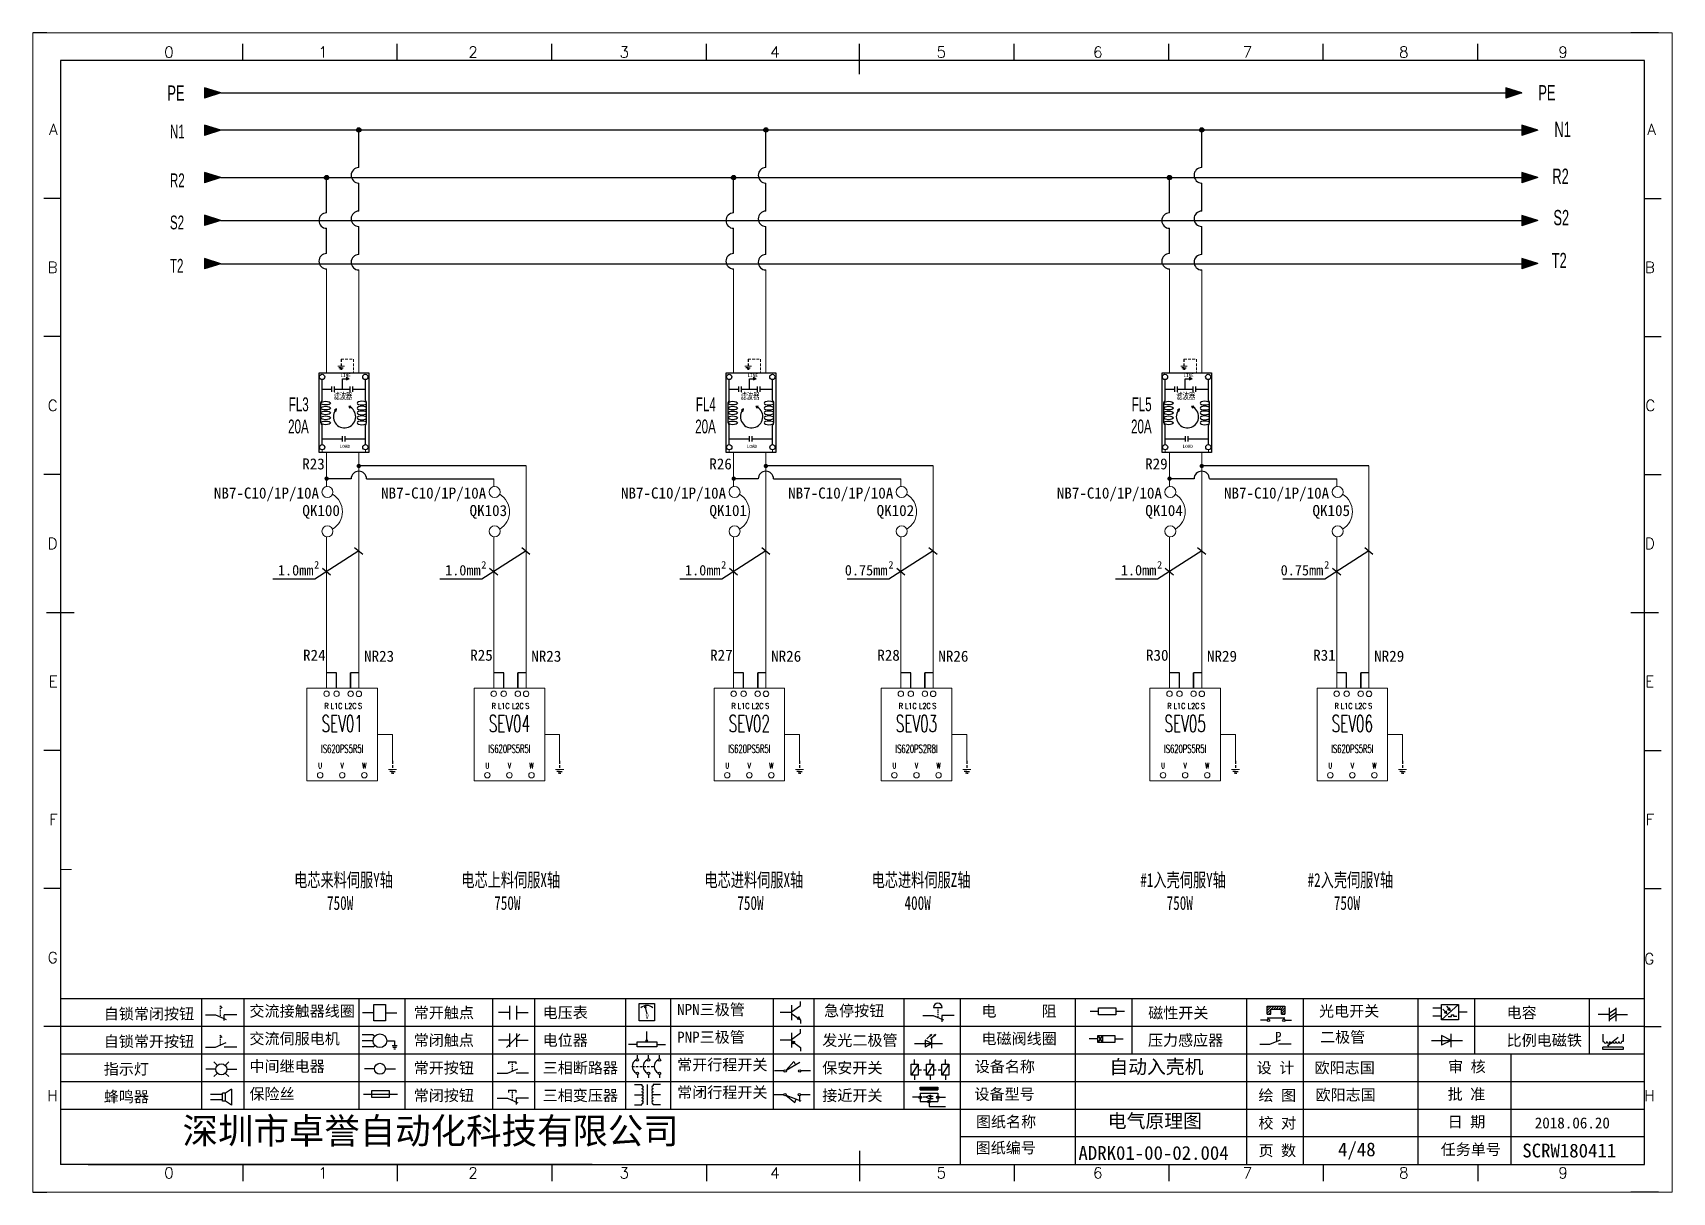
# Model space of a CAD drawing. Header units: millimetres. Extents: x 336 to 12810, y -1577 to 4105.
# Drawn here: x 7607.3 to 7904.3, y -58.4 to 151.6 of the extents above; entities that cross this region are included whole.
import ezdxf
from ezdxf.enums import TextEntityAlignment as Align

# ---------------------------------------------------------------- set-up
doc = ezdxf.new("R2010")
doc.units = ezdxf.units.MM
doc.linetypes.add('DASHED', pattern=[0.75, 0.5, -0.25])
for name, color, linetype in [('0015LEVEL_0', 7, 'Continuous'), ('AE_BOR', 1, 'Continuous'), ('MISC', 2, 'Continuous'), ('SYMS', 7, 'Continuous'), ('主图', 7, 'Continuous')]:
    doc.layers.add(name, color=color, linetype=linetype)
doc.styles.get("Standard").update_dxf_attribs({"font": ''})
doc.styles.add('STYLE1', font='italic.shx', dxfattribs={"width": 0.68, "height": 3, "bigfont": 'xc00.shx'})
doc.styles.add('WD', font='romans.shx', dxfattribs={"width": 0.8, "bigfont": 'gbcbig.shx'})
doc.styles.add('样式 0', font='')
doc.styles.add('样式 8', font='arial.ttf', dxfattribs={"width": 0.6, "height": 2.5})
doc.styles.add('汉字', font='')
doc.styles.get('Standard').set_extended_font_data('SimSun')
doc.styles.get('样式 0').set_extended_font_data('KaiTi_GB2312')
doc.styles.get('汉字').set_extended_font_data('新宋体')

msp = doc.modelspace()

# ---------------------------------------------------------------- texts
at = {"style": '汉字'}
for s, p in [('QK100', (7659.512, 65.109)), ('QK103', (7689.801, 65.109)), ('QK101', (7733.257, 65.109)), ('QK102', (7763.546, 65.109)), ('QK104', (7812.216, 65.109)), ('QK105', (7842.505, 65.109))]:
    msp.add_text(s, height=2, dxfattribs=at).set_placement(p, align=Align.MIDDLE_CENTER)
at = {"color": 0}
for s, p in [('1.0mm', (7651.679, 53.359)), ('1.0mm', (7681.968, 53.359)), ('1.0mm', (7725.425, 53.359)), ('0.75mm', (7754.376, 53.359)), ('1.0mm', (7804.384, 53.359)), ('0.75mm', (7833.335, 53.359))]:
    msp.add_text(s, height=1.89, dxfattribs=at).set_placement(p)
msp.add_text('4/48', height=2.5).set_placement((7843.738, -51.85))
at = {"color": 3, "attachment_point": 1, "style": '样式 8'}
for s, insert, char_height, width in [('N1', (7632.116, 134.998), 2.5, 4.96666), ('N1', (7882.936, 135.516), 2.772, 4.96666), ('R2', (7632.116, 126.169), 2.5, 4.96666), ('R2', (7882.561, 127.04), 2.772, 15.27425), ('S2', (7882.752, 119.556), 2.772, 19.43687), ('S2', (7632.116, 118.535), 2.5, 4.96666), ('T2', (7632.116, 110.691), 2.5, 4.96666), ('T2', (7882.447, 111.782), 2.772, 15.27425)]:
    msp.add_mtext(s, dxfattribs=dict(at, insert=insert, char_height=char_height, width=width))
at = {"color": 0, "char_height": 1.35, "width": 2.39904, "attachment_point": 1}
for insert in [(7658.24, 55.953), (7688.529, 55.953), (7731.985, 55.953), (7762.274, 55.953), (7810.945, 55.953), (7841.233, 55.953)]:
    msp.add_mtext('2', dxfattribs=dict(at, insert=insert))
at = {"color": 0, "lineweight": -2, "char_height": 2.5, "width": 32.93073, "attachment_point": 1}
for s, insert in [('{\\W0.7;\\C256;电芯来料伺服Y轴\\P     750W}', (7654.619, -0.56)), ('{\\W0.7;\\C256;电芯上料伺服X轴\\P     750W}', (7684.908, -0.56)), ('{\\W0.7;\\C256;电芯进料伺服X轴\\P     750W}', (7728.951, -0.56)), ('{\\W0.7;\\C256;电芯进料伺服Z轴\\P     400W}', (7759.24, -0.56)), ('{\\W0.7;\\C256;#1入壳伺服Y轴\\P    750W}', (7807.91, -0.56)), ('{\\W0.7;\\C256;#2入壳伺服Y轴\\P    750W}', (7838.199, -0.56))]:
    msp.add_mtext(s, dxfattribs=dict(at, insert=insert))
at = {"attachment_point": 1}
for s, width, insert, char_height in [('自动入壳机', 22.80454, (7802.3, -34.389), 2.5), ('欧阳志国', 22.80454, (7839.482, -34.809), 2), ('欧阳志国', 22.80454, (7839.654, -39.725), 2), ('电气原理图', 22.80454, (7802.015, -44.198), 2.5), ('ADRK01-00-02.004', 32.99572, (7796.705, -49.998), 2.5), ('SCRW180411', 32.99572, (7877.115, -49.568), 2.5)]:
    msp.add_mtext_dynamic_manual_height_columns(s, width=width, gutter_width=12.5, heights=[0], dxfattribs=dict(at, insert=insert, char_height=char_height))
at = {"lineweight": 0, "style": '样式 8', "width": 0.6}
for tag, p in [('FL3', (7657.261, 83.086)), ('FL4', (7731.006, 83.086)), ('FL5', (7809.965, 83.086)), ('20A', (7657.261, 79.086)), ('20A', (7731.006, 79.086)), ('20A', (7809.965, 79.086))]:
    msp.add_attdef(tag, text='', height=2.5, dxfattribs=at).set_placement(p, align=Align.RIGHT)
at = {"layer": '0015LEVEL_0', "char_height": 1.18956, "attachment_point": 1, "style": 'STYLE1'}
for insert in [(7661.746, 86.441), (7735.491, 86.441), (7814.45, 86.441)]:
    msp.add_mtext('{\\fSimSun|b0|i0|c134|p32;滤波器}', dxfattribs=dict(at, insert=insert))
at = {"layer": 'MISC', "char_height": 2.772, "width": 4.96666, "attachment_point": 1, "style": '样式 8'}
for insert in [(7631.653, 142.099), (7880.017, 142.169)]:
    msp.add_mtext('PE', dxfattribs=dict(at, insert=insert))
at = {"layer": 'MISC', "color": 0, "attachment_point": 1, "style": '样式 0'}
for s, insert, char_height, width in [('{\\fSimSun|b0|i0|c134|p2;LINE}', (7663.015, 89.889), 0.59478, 1.49196), ('{\\fSimSun|b0|i0|c134|p2;LINE}', (7736.76, 89.889), 0.59478, 1.49196), ('{\\fSimSun|b0|i0|c134|p2;LINE}', (7815.719, 89.889), 0.59478, 1.49196), ('{\\fSimSun|b0|i0|c134|p2;LOAD}', (7662.874, 77.011), 0.59478, 1.49196), ('{\\fSimSun|b0|i0|c134|p2;LOAD}', (7736.62, 77.011), 0.59478, 1.49196), ('{\\fSimSun|b0|i0|c134|p2;LOAD}', (7815.579, 77.011), 0.59478, 1.49196), ('{\\fSimSun|b0|i0|c134|p2;NB7-C10/1P/10A}', (7640.08, 69.277), 2, 9.98661), ('{\\fSimSun|b0|i0|c134|p2;NB7-C10/1P/10A}', (7670.369, 69.277), 2, 9.98661), ('{\\fSimSun|b0|i0|c134|p2;NB7-C10/1P/10A}', (7713.826, 69.277), 2, 9.98661), ('{\\fSimSun|b0|i0|c134|p2;NB7-C10/1P/10A}', (7744.114, 69.277), 2, 9.98661), ('{\\fSimSun|b0|i0|c134|p2;NB7-C10/1P/10A}', (7792.785, 69.277), 2, 9.98661), ('{\\fSimSun|b0|i0|c134|p2;NB7-C10/1P/10A}', (7823.074, 69.277), 2, 9.98661)]:
    msp.add_mtext(s, dxfattribs=dict(at, insert=insert, char_height=char_height, width=width))
at = {"layer": 'MISC', "color": 3, "char_height": 2, "width": 5.01683, "attachment_point": 1, "style": '样式 0'}
for s, insert in [('R23', (7656.083, 74.557)), ('R26', (7729.828, 74.557)), ('R29', (7808.787, 74.557)), ('R24', (7656.233, 39.903)), ('NR23', (7667.288, 39.724)), ('R25', (7686.522, 39.903)), ('NR23', (7697.577, 39.724)), ('R27', (7729.978, 39.903)), ('NR26', (7741.033, 39.724)), ('R28', (7760.267, 39.903)), ('NR26', (7771.322, 39.724)), ('R30', (7808.937, 39.903)), ('NR29', (7819.992, 39.724)), ('R31', (7839.226, 39.903)), ('NR29', (7850.281, 39.724))]:
    msp.add_mtext(s, dxfattribs=dict(at, insert=insert))

# ---------------------------------------------------------------- blocks, each defined once
blk = doc.blocks.new('磁性开关')
at = {"linetype": 'ByBlock'}
h = blk.add_hatch(dxfattribs=at)
h.set_pattern_fill('ANSI31', color=256, scale=0.1, style=0)
h.paths.add_polyline_path([(-1910.88, -776.69), (-1910.88, -775.29), (-1907.69, -775.29), (-1907.69, -776.69), (-1908.31, -776.69), (-1908.31, -775.79), (-1910.25, -775.79), (-1910.25, -776.69)])
for p, q in [((-1910.91, -777.81), (-1912.09, -777.81)), ((-1910.88, -776.69), (-1910.88, -775.29)), ((-1910.88, -775.29), (-1907.69, -775.29)), ((-1910.88, -776.69), (-1910.25, -776.69)), ((-1910.88, -777.39), (-1907.69, -777.39)), ((-1910.25, -776.69), (-1910.25, -775.79)), ((-1910.25, -775.79), (-1908.31, -775.79)), ((-1908.31, -776.69), (-1908.31, -775.79)), ((-1908.31, -776.69), (-1907.69, -776.69)), ((-1907.69, -775.29), (-1907.69, -776.69)), ((-1907.66, -777.81), (-1906.48, -777.81))]:
    blk.add_line(p, q, dxfattribs=at)
for centre in [(-1910.68, -777.81), (-1907.88, -777.81)]:
    blk.add_circle(centre, 0.225, dxfattribs=at)
blk = doc.blocks.new('*U6')
at = {"linetype": 'ByBlock'}
for p, q in [((-1909.23, -780.45), (-1909.23, -780.67)), ((-1909.23, -780.45), (-1908.92, -780.84)), ((-1909.23, -780.84), (-1909.23, -781.05)), ((-1911.92, -782.07), (-1910.06, -782.07)), ((-1910.06, -782.07), (-1908.18, -782.88)), ((-1909.23, -781.23), (-1909.23, -781.44)), ((-1909.23, -781.61), (-1909.23, -781.83)), ((-1909.23, -782), (-1909.23, -782.21)), ((-1909.23, -782.38), (-1909.23, -782.43)), ((-1908.52, -783.07), (-1908.52, -782.07)), ((-1906.25, -782.07), (-1908.52, -782.07))]:
    blk.add_line(p, q, dxfattribs=at)
blk = doc.blocks.new('*U8')
at = {"linetype": 'ByBlock'}
for p, q in [((-1911.92, -792.89), (-1910.06, -792.89)), ((-1910.06, -792.89), (-1908.18, -792.08)), ((-1908.88, -791.17), (-1909.23, -790.71)), ((-1909.23, -790.71), (-1909.23, -790.92)), ((-1909.23, -791.09), (-1909.23, -791.31)), ((-1909.23, -791.48), (-1909.23, -791.69)), ((-1909.23, -791.86), (-1909.23, -792.08)), ((-1909.23, -792.25), (-1909.23, -792.47)), ((-1906.25, -792.89), (-1908.52, -792.89))]:
    blk.add_line(p, q, dxfattribs=at)
blk = doc.blocks.new('蜂鸣器')
at = {"linetype": 'ByBlock'}
for p, q in [((-1907.17, -795.53), (-1908.25, -796.26)), ((-1907.17, -795.53), (-1907.17, -798.41)), ((-1908.8, -796.48), (-1911.01, -796.48)), ((-1908.8, -797.46), (-1911.01, -797.46)), ((-1908.25, -796.26), (-1908.8, -796.26)), ((-1908.8, -797.68), (-1908.8, -796.26)), ((-1908.25, -797.68), (-1908.8, -797.68)), ((-1908.25, -797.68), (-1908.25, -796.26)), ((-1907.17, -798.41), (-1908.25, -797.68))]:
    blk.add_line(p, q, dxfattribs=at)
blk = doc.blocks.new('指示灯')
at = {"linetype": 'ByBlock'}
for p, q in [((-1854.25, -776.92), (-1856.06, -776.92)), ((-1854.62, -775.59), (-1853.97, -776.23)), ((-1854.62, -778.25), (-1853.97, -777.61)), ((-1851.9, -775.59), (-1852.54, -776.23)), ((-1851.9, -778.25), (-1852.54, -777.61)), ((-1852.26, -776.92), (-1850.45, -776.92))]:
    blk.add_line(p, q, dxfattribs=at)
blk.add_circle((-1853.26, -776.92), 0.992, dxfattribs=at)
blk = doc.blocks.new('光电开关')
at = {"linetype": 'ByBlock'}
h = blk.add_hatch(dxfattribs=at)
h.set_pattern_fill('ANSI31', color=256, scale=0.01, style=0)
h.set_pattern_definition([(45, (0.172267, 0), (-0.0224506403, 0.0224506403), [])])
h.paths.add_polyline_path([(-1882.44, -776.34), (-1882.5, -775.91), (-1882.68, -776.07)])
h.paths.add_polyline_path([(-1882.86, -776.23), (-1882.44, -776.34), (-1882.68, -776.07)])
h.paths.add_polyline_path([(-1883.05, -776.88), (-1883.11, -776.45), (-1883.29, -776.61)])
h.paths.add_polyline_path([(-1883.47, -776.77), (-1883.05, -776.88), (-1883.29, -776.61)])
for p, q in [((-1884.01, -775.96), (-1885.56, -775.96)), ((-1884.01, -777.39), (-1885.56, -777.39)), ((-1880.91, -775.3), (-1884.01, -778.05)), ((-1883.75, -776.09), (-1883.05, -776.88)), ((-1883.11, -776.45), (-1883.47, -776.77)), ((-1883.05, -776.88), (-1883.47, -776.77)), ((-1883.14, -775.55), (-1882.44, -776.34)), ((-1883.05, -776.88), (-1883.11, -776.45)), ((-1882.5, -775.91), (-1882.86, -776.23)), ((-1882.44, -776.34), (-1882.86, -776.23)), ((-1882.78, -777.47), (-1882.23, -777.47)), ((-1882.44, -776.34), (-1882.5, -775.91)), ((-1882.23, -777.47), (-1882.23, -777.14)), ((-1882.23, -777.14), (-1881.78, -777.14)), ((-1881.78, -777.47), (-1881.78, -777.14)), ((-1881.23, -777.47), (-1881.78, -777.47)), ((-1879.37, -776.67), (-1880.91, -776.67))]:
    blk.add_line(p, q, dxfattribs=at)
blk.add_lwpolyline([(-1884.01, -775.3), (-1880.91, -775.3), (-1880.91, -778.05), (-1884.01, -778.05)], close=True, dxfattribs=at)
blk = doc.blocks.new('交流接触器线圈')
at = {"linetype": 'ByBlock'}
for p, q in [((-1880.82, -781.77), (-1882.87, -781.77)), ((-1878.72, -781.77), (-1876.67, -781.77))]:
    blk.add_line(p, q, dxfattribs=at)
blk.add_lwpolyline([(-1880.82, -780.28), (-1878.72, -780.28), (-1878.72, -783.26), (-1880.82, -783.26)], close=True, dxfattribs=at)
blk = doc.blocks.new('交流伺服电机')
at = {"linetype": 'ByBlock'}
for p, q in [((-1880.97, -785.75), (-1882.94, -785.75)), ((-1880.97, -786.85), (-1882.94, -786.85)), ((-1880.97, -785.75), (-1880.65, -786.03)), ((-1878.49, -786.85), (-1877.07, -786.85)), ((-1877.07, -786.85), (-1877.07, -787.72)), ((-1880.97, -787.94), (-1882.94, -787.94)), ((-1880.97, -787.94), (-1880.65, -787.67)), ((-1877.54, -787.72), (-1876.59, -787.72)), ((-1877.38, -788.01), (-1876.75, -788.01)), ((-1877.23, -788.29), (-1876.9, -788.29))]:
    blk.add_line(p, q, dxfattribs=at)
blk.add_circle((-1879.73, -786.85), 1.24, dxfattribs=at)
blk = doc.blocks.new('中间继电器')
at = {"linetype": 'ByBlock'}
for p, q in [((-1880.72, -791.92), (-1882.54, -791.92)), ((-1878.74, -791.92), (-1876.92, -791.92))]:
    blk.add_line(p, q, dxfattribs=at)
blk.add_circle((-1879.73, -791.92), 0.992, dxfattribs=at)
blk = doc.blocks.new('保险丝')
at = {"linetype": 'ByBlock'}
blk.add_line((-1882.72, -796.49), (-1876.55, -796.49), dxfattribs=at)
blk.add_lwpolyline([(-1881.2, -795.86), (-1878.06, -795.86), (-1878.06, -797.12), (-1881.2, -797.12)], close=True, dxfattribs=at)
blk = doc.blocks.new('常开按钮')
at = {"linetype": 'ByBlock'}
for p, q in [((-1910.06, -787.73), (-1908.18, -786.93)), ((-1909.9, -785.68), (-1908.56, -785.68)), ((-1909.9, -785.68), (-1909.9, -786.07)), ((-1909.23, -785.68), (-1909.23, -785.89)), ((-1909.23, -786.06), (-1909.23, -786.28)), ((-1909.23, -786.45), (-1909.23, -786.67)), ((-1909.23, -786.84), (-1909.23, -787.05)), ((-1908.56, -785.68), (-1908.56, -786.07)), ((-1911.92, -787.73), (-1910.06, -787.73)), ((-1909.23, -787.22), (-1909.23, -787.38)), ((-1906.25, -787.73), (-1908.52, -787.73))]:
    blk.add_line(p, q, dxfattribs=at)
blk = doc.blocks.new('常开触点')
at = {"linetype": 'ByBlock'}
for p, q in [((-1853.82, -782.99), (-1853.82, -780.56)), ((-1852.6, -782.99), (-1852.6, -780.56)), ((-1853.82, -781.77), (-1855.88, -781.77)), ((-1852.6, -781.77), (-1850.55, -781.77))]:
    blk.add_line(p, q, dxfattribs=at)
blk = doc.blocks.new('常闭触点')
at = {"linetype": 'ByBlock'}
for p, q in [((-1853.82, -786.77), (-1855.88, -786.77)), ((-1852.01, -785.66), (-1854.43, -788.1)), ((-1853.82, -787.99), (-1853.82, -785.56)), ((-1852.6, -787.99), (-1852.6, -785.56)), ((-1852.6, -786.77), (-1850.55, -786.77))]:
    blk.add_line(p, q, dxfattribs=at)
blk = doc.blocks.new('常闭按钮')
at = {"linetype": 'ByBlock'}
for p, q in [((-1856.13, -792.28), (-1854.28, -792.28)), ((-1854.28, -792.28), (-1852.4, -793.09)), ((-1854.11, -790.83), (-1852.77, -790.83)), ((-1854.11, -790.83), (-1854.11, -791.22)), ((-1853.44, -790.83), (-1853.44, -791.04)), ((-1853.44, -791.21), (-1853.44, -791.43)), ((-1853.44, -791.6), (-1853.44, -791.82)), ((-1853.44, -791.99), (-1853.44, -792.2)), ((-1853.44, -792.37), (-1853.44, -792.53)), ((-1852.77, -790.83), (-1852.77, -791.22)), ((-1850.47, -792.28), (-1852.73, -792.28)), ((-1852.73, -792.28), (-1852.73, -793.43))]:
    blk.add_line(p, q, dxfattribs=at)
blk = doc.blocks.new('电磁阀线圈')
at = {"linetype": 'ByBlock'}
for p, q in [((-1854.61, -795.92), (-1853.75, -797.16)), ((-1853.75, -795.92), (-1854.61, -797.16)), ((-1853.75, -795.92), (-1853.75, -797.16)), ((-1854.61, -796.54), (-1856.17, -796.54)), ((-1851.53, -796.54), (-1849.97, -796.54))]:
    blk.add_line(p, q, dxfattribs=at)
blk.add_lwpolyline([(-1854.61, -795.92), (-1851.53, -795.92), (-1851.53, -797.16), (-1854.61, -797.16)], close=True, dxfattribs=at)
blk = doc.blocks.new('电压表')
at = {"linetype": 'ByBlock'}
for p, q in [((-1814.84, -780.75), (-1814.91, -781.13)), ((-1814.6, -781.05), (-1814.91, -781.13)), ((-1814.84, -780.75), (-1814.46, -782.26)), ((-1814.84, -780.75), (-1814.6, -781.05))]:
    blk.add_line(p, q, dxfattribs=at)
blk.add_lwpolyline([(-1815.84, -780.34), (-1813.07, -780.34), (-1813.07, -783.49), (-1815.84, -783.49)], close=True, dxfattribs=at)
blk.add_arc((-1814.46, -782.26), 1.56, 46.8313, 133.1687, dxfattribs=at)
at = {"linetype": 'ByBlock', "insert": (-1814.7, -782.39), "char_height": 0.75, "width": 0.6768, "attachment_point": 1}
blk.add_mtext('V', dxfattribs=at)
blk = doc.blocks.new('电位器')
at = {"linetype": 'ByBlock'}
for p, q in [((-1814.45, -787.3), (-1814.62, -786.96)), ((-1814.62, -786.96), (-1814.27, -786.96)), ((-1814.45, -787.3), (-1814.45, -785.39)), ((-1814.45, -787.3), (-1814.27, -786.96)), ((-1816.21, -787.75), (-1817.79, -787.75)), ((-1812.68, -787.75), (-1811.1, -787.75))]:
    blk.add_line(p, q, dxfattribs=at)
blk.add_lwpolyline([(-1816.21, -787.3), (-1812.68, -787.3), (-1812.68, -788.2), (-1816.21, -788.2)], close=True, dxfattribs=at)
blk = doc.blocks.new('三相断路器')
at = {"linetype": 'ByBlock'}
for p, q in [((-1816.17, -790.33), (-1816.17, -789.7)), ((-1814.17, -790.33), (-1814.17, -789.7)), ((-1812.18, -790.33), (-1812.18, -789.7)), ((-1817.14, -791.74), (-1816.72, -791.74)), ((-1816.45, -791.74), (-1816.03, -791.74)), ((-1815.76, -791.74), (-1815.34, -791.74)), ((-1815.07, -791.74), (-1814.65, -791.74)), ((-1814.38, -791.74), (-1813.96, -791.74)), ((-1813.69, -791.74), (-1813.27, -791.74)), ((-1816.17, -793.19), (-1816.17, -793.83)), ((-1814.17, -793.19), (-1814.17, -793.83)), ((-1812.18, -793.19), (-1812.18, -793.83))]:
    blk.add_line(p, q, dxfattribs=at)
for centre in [(-1816.17, -790.55), (-1816.17, -792.98), (-1814.17, -790.55), (-1814.17, -792.98), (-1812.18, -790.55), (-1812.18, -792.98)]:
    blk.add_circle(centre, 0.219, dxfattribs=at)
for centre in [(-1815.81, -791.74), (-1813.82, -791.74), (-1811.83, -791.74)]:
    blk.add_arc(centre, 1.32, 115.5791, 244.4209, dxfattribs=at)
blk = doc.blocks.new('三相变压器')
at = {"linetype": 'ByBlock'}
for p, q in [((-1816.69, -795.03), (-1815.37, -795.03)), ((-1815.37, -795.03), (-1815.37, -795.24)), ((-1814.34, -798.7), (-1814.34, -795.04)), ((-1812, -795.03), (-1813.32, -795.03)), ((-1813.32, -795.03), (-1813.32, -795.24)), ((-1816.69, -796.87), (-1815.37, -796.87)), ((-1816.69, -798.71), (-1815.37, -798.71)), ((-1815.37, -798.71), (-1815.37, -798.5)), ((-1812, -796.87), (-1813.32, -796.87)), ((-1813.32, -798.71), (-1813.32, -798.5)), ((-1812, -798.71), (-1813.32, -798.71))]:
    blk.add_line(p, q, dxfattribs=at)
for centre, start, end in [((-1815.37, -795.51), 270, 90), ((-1815.37, -796.06), 270, 90), ((-1813.32, -795.51), 90, 270), ((-1813.32, -796.06), 90, 270), ((-1815.37, -796.6), 270, 90), ((-1815.37, -797.14), 270, 90), ((-1815.37, -797.68), 270, 90), ((-1815.37, -798.23), 270, 90), ((-1813.32, -796.6), 90, 270), ((-1813.32, -797.14), 90, 270), ((-1813.32, -797.68), 90, 270), ((-1813.32, -798.23), 90, 270)]:
    blk.add_arc(centre, 0.271, start, end, dxfattribs=at)
blk = doc.blocks.new('压力感应器')
at = {"linetype": 'ByBlock'}
for p, q in [((-1817.44, -777.73), (-1815.59, -777.73)), ((-1815.59, -777.73), (-1813.71, -776.93)), ((-1811.78, -777.73), (-1814.05, -777.73))]:
    blk.add_line(p, q, dxfattribs=at)
at = {"linetype": 'ByBlock', "insert": (-1814.65, -775.48), "char_height": 1.68, "width": 1.2242, "attachment_point": 1}
blk.add_mtext('{\\fNSimSun|b0|i0|c134|p49;P}', dxfattribs=at)
blk = doc.blocks.new('二极管')
at = {"linetype": 'ByBlock'}
for p, q in [((-1787.52, -776.77), (-1781.92, -776.77)), ((-1783.97, -776.77), (-1785.69, -775.9)), ((-1785.69, -775.9), (-1785.69, -777.65)), ((-1783.97, -776.77), (-1785.69, -777.65)), ((-1783.97, -777.99), (-1783.97, -775.56))]:
    blk.add_line(p, q, dxfattribs=at)
blk = doc.blocks.new('NPN三极管')
at = {"linetype": 'ByBlock'}
for p, q in [((-1785.73, -780.61), (-1785.73, -783.32)), ((-1785.73, -781.82), (-1784.15, -780.66)), ((-1784.15, -780.66), (-1784.15, -779.98)), ((-1785.73, -781.97), (-1787.81, -781.97)), ((-1785.73, -782.11), (-1784.15, -783.27)), ((-1784.41, -782.73), (-1784.74, -783.18)), ((-1784.15, -783.27), (-1784.74, -783.18)), ((-1784.15, -783.27), (-1784.41, -782.73)), ((-1784.15, -783.27), (-1784.15, -783.96))]:
    blk.add_line(p, q, dxfattribs=at)
blk = doc.blocks.new('PNP三极管')
at = {"linetype": 'ByBlock'}
for p, q in [((-1784.9, -786.74), (-1786.98, -786.74)), ((-1784.9, -785.38), (-1784.9, -788.09)), ((-1784.9, -786.59), (-1783.32, -785.43)), ((-1784.9, -786.88), (-1783.32, -788.04)), ((-1784.9, -786.88), (-1784.31, -786.97)), ((-1784.9, -786.88), (-1784.64, -787.42)), ((-1784.31, -786.97), (-1784.64, -787.42)), ((-1783.32, -785.43), (-1783.32, -784.75)), ((-1783.32, -788.04), (-1783.32, -788.73))]:
    blk.add_line(p, q, dxfattribs=at)
blk = doc.blocks.new('常开行程开关')
at = {"linetype": 'ByBlock'}
for p, q in [((-1786.29, -792.3), (-1788.01, -792.3)), ((-1785.89, -792.17), (-1784.52, -790.62)), ((-1785.89, -792.17), (-1783.43, -790.72)), ((-1784.52, -790.62), (-1784.19, -791.17)), ((-1781.48, -792.3), (-1783.21, -792.3))]:
    blk.add_line(p, q, dxfattribs=at)
for centre in [(-1786.07, -792.3), (-1783.42, -792.3)]:
    blk.add_circle(centre, 0.219, dxfattribs=at)
blk = doc.blocks.new('常闭行程开关')
at = {"linetype": 'ByBlock'}
for p, q in [((-1786.34, -796.62), (-1788.07, -796.62)), ((-1785.93, -796.72), (-1783.25, -797.7)), ((-1785.93, -796.72), (-1784.3, -798)), ((-1784.3, -798), (-1784.08, -797.4)), ((-1783.48, -796.84), (-1783.48, -797.85)), ((-1781.54, -796.62), (-1783.26, -796.62))]:
    blk.add_line(p, q, dxfattribs=at)
for centre in [(-1786.12, -796.62), (-1783.48, -796.62)]:
    blk.add_circle(centre, 0.219, dxfattribs=at)
blk = doc.blocks.new('电容')
at = {"linetype": 'ByBlock'}
for p, q in [((-1756.08, -782.99), (-1756.08, -780.56)), ((-1754.86, -780.79), (-1756.08, -781.55)), ((-1754.86, -782.99), (-1754.86, -780.56)), ((-1756.08, -781.77), (-1758.13, -781.77)), ((-1754.86, -781.44), (-1756.08, -782.2)), ((-1754.86, -781.99), (-1756.08, -782.75)), ((-1754.86, -781.77), (-1752.81, -781.77))]:
    blk.add_line(p, q, dxfattribs=at)
blk = doc.blocks.new('发光二极管')
at = {"linetype": 'ByBlock'}
for p, q in [((-1758.01, -786.77), (-1752.89, -786.77)), ((-1754.84, -786.77), (-1756.04, -786.16)), ((-1756.04, -786.16), (-1756.04, -787.39)), ((-1754.84, -786.77), (-1756.04, -787.39)), ((-1755.78, -785.92), (-1754.89, -785.14)), ((-1754.89, -785.14), (-1755.2, -785.22)), ((-1755.2, -785.22), (-1755.01, -785.43)), ((-1755.08, -785.92), (-1754.18, -785.14)), ((-1754.89, -785.14), (-1755.01, -785.43)), ((-1754.84, -787.63), (-1754.84, -785.92)), ((-1754.18, -785.14), (-1754.49, -785.22)), ((-1754.49, -785.22), (-1754.31, -785.43)), ((-1754.18, -785.14), (-1754.31, -785.43))]:
    blk.add_line(p, q, dxfattribs=at)
blk = doc.blocks.new('比例电磁阀')
at = {"linetype": 'ByBlock'}
for p, q in [((-1757.26, -775.38), (-1757.26, -776.71)), ((-1757.26, -776.71), (-1757.05, -776.71)), ((-1753.6, -777.73), (-1757.25, -777.73)), ((-1757.25, -778.13), (-1757.25, -777.73)), ((-1753.6, -778.13), (-1757.25, -778.13)), ((-1754.5, -775.98), (-1756.35, -777.44)), ((-1756.35, -777.44), (-1756.25, -777.25)), ((-1756.35, -777.44), (-1756.15, -777.38)), ((-1756.15, -777.38), (-1756.25, -777.25)), ((-1753.58, -776.71), (-1753.8, -776.71)), ((-1753.6, -777.73), (-1753.6, -778.13)), ((-1753.58, -775.38), (-1753.58, -776.71))]:
    blk.add_line(p, q, dxfattribs=at)
for centre in [(-1756.78, -776.71), (-1756.24, -776.71), (-1755.7, -776.71), (-1755.15, -776.71), (-1754.61, -776.71), (-1754.07, -776.71)]:
    blk.add_arc(centre, 0.271, 180, 0, dxfattribs=at)
blk = doc.blocks.new('保安开关')
at = {"linetype": 'ByBlock'}
for p, q in [((-1757.96, -790.79), (-1757.96, -789.97)), ((-1755.17, -790.79), (-1755.17, -789.97)), ((-1752.39, -790.79), (-1752.39, -789.97)), ((-1757.33, -790.79), (-1758.6, -792.81)), ((-1757.96, -792.81), (-1757.96, -793.62)), ((-1757.33, -791.8), (-1756.72, -791.8)), ((-1756.35, -791.8), (-1755.89, -791.8)), ((-1754.54, -790.79), (-1755.81, -792.81)), ((-1755.17, -792.81), (-1755.17, -793.62)), ((-1754.52, -791.8), (-1754.06, -791.8)), ((-1753.69, -791.8), (-1753.08, -791.8)), ((-1751.75, -790.79), (-1753.02, -792.81)), ((-1752.39, -792.81), (-1752.39, -793.62))]:
    blk.add_line(p, q, dxfattribs=at)
for points in [[(-1758.6, -790.79), (-1757.33, -790.79), (-1757.33, -792.81), (-1758.6, -792.81)], [(-1755.81, -790.79), (-1754.54, -790.79), (-1754.54, -792.81), (-1755.81, -792.81)], [(-1753.02, -790.79), (-1751.75, -790.79), (-1751.75, -792.81), (-1753.02, -792.81)]]:
    blk.add_lwpolyline(points, close=True, dxfattribs=at)
blk = doc.blocks.new('接近开关')
at = {"linetype": 'ByBlock'}
h = blk.add_hatch(dxfattribs=at)
h.set_pattern_fill('ANSI31', color=256, scale=0.01, style=0)
h.set_pattern_definition([(45, (-89.131516, -30.795668), (-0.0224506403, 0.0224506403), [])])
h.paths.add_polyline_path([(-1516.96, -1123.35), (-1516.96, -1122.85), (-1513.76, -1122.85), (-1513.76, -1123.35)])
for p, q in [((-1517.18, -1124.71), (-1518.36, -1124.71)), ((-1516.96, -1123.35), (-1516.96, -1122.85)), ((-1516.96, -1122.85), (-1513.76, -1122.85)), ((-1516.96, -1123.35), (-1513.76, -1123.35)), ((-1516.96, -1123.95), (-1513.76, -1123.95)), ((-1516.96, -1123.95), (-1516.96, -1125.47)), ((-1516.96, -1125.47), (-1513.76, -1125.47)), ((-1515.91, -1124.71), (-1516.45, -1124.71)), ((-1515.11, -1124.31), (-1515.91, -1124.71)), ((-1515.11, -1125.11), (-1515.91, -1124.71)), ((-1515.33, -1124.53), (-1515.17, -1124.53)), ((-1515.33, -1124.88), (-1515.17, -1124.88)), ((-1515.25, -1124.45), (-1515.25, -1124.61)), ((-1515.11, -1124.31), (-1515.11, -1125.11)), ((-1515.11, -1124.48), (-1514.58, -1124.48)), ((-1515.11, -1124.94), (-1514.58, -1124.94)), ((-1513.76, -1122.85), (-1513.76, -1123.35)), ((-1513.76, -1123.95), (-1513.76, -1125.47)), ((-1513.54, -1124.71), (-1512.36, -1124.71)), ((-1515.36, -1125.69), (-1515.36, -1126.36)), ((-1515.36, -1126.36), (-1512.36, -1126.36))]:
    blk.add_line(p, q, dxfattribs=at)
for centre in [(-1516.96, -1124.71), (-1515.36, -1125.47), (-1513.76, -1124.71)]:
    blk.add_circle(centre, 0.225, dxfattribs=at)
blk = doc.blocks.new('电阻')
at = {"linetype": 'ByBlock'}
for p, q in [((-3.09, 0), (-1.57, 0)), ((1.57, 0), (3.09, 0))]:
    blk.add_line(p, q, dxfattribs=at)
blk.add_lwpolyline([(-1.57, 0.63), (1.57, 0.63), (1.57, -0.63), (-1.57, -0.63)], close=True, dxfattribs=at)
blk = doc.blocks.new('急停按钮')
at = {"linetype": 'ByBlock'}
for p, q in [((-1.86, 0), (0, 0)), ((0, 0), (1.88, -0.81)), ((0.06, 1.45), (1.61, 1.45)), ((0.83, 1.45), (0.83, 1.24)), ((0.83, 1.07), (0.83, 0.85)), ((0.83, 0.68), (0.83, 0.47)), ((0.83, 0.29), (0.83, 0.08)), ((3.81, 0), (1.54, 0)), ((1.54, 0), (1.54, -1.15)), ((0.83, -0.09), (0.83, -0.24))]:
    blk.add_line(p, q, dxfattribs=at)
blk.add_arc((0.83, 1.45), 0.774, 0, 180)
blk = doc.blocks.new('电控横A4')
for p, q in [((292, -5), (5, -5)), ((5, -5), (5, -205)), ((292, -205), (292, -5)), ((10.03, -205), (289.53, -205)), ((130.8, -205), (190.75, -205)), ((190.75, -205), (259.54, -205))]:
    blk.add_line(p, q)
at = {"lineweight": 9, "ltscale": 0.1}
for p, q in [((5, -151.57), (7, -151.57)), ((101.34, -205), (130.8, -205)), ((129.44, -205), (129.44, -205)), ((129.44, -205), (129.44, -205)), ((129.44, -205), (129.44, -205)), ((129.44, -205), (129.44, -205))]:
    blk.add_line(p, q, dxfattribs=at)
at = {"linetype": 'ByBlock'}
for p, q in [((292, -175), (5, -175)), ((292, -180), (5, -180)), ((292, -185), (5, -185)), ((292, -190), (5, -190)), ((292, -195), (5, -195)), ((292, -200), (168.03, -200))]:
    blk.add_line(p, q, dxfattribs=at)
at = {"color": 0, "lineweight": -2}
for p, q in [((30.58, -175), (30.58, -195)), ((38.26, -175), (38.26, -195)), ((59.05, -175), (59.05, -195)), ((67.4, -175), (67.4, -195)), ((83.26, -175), (83.26, -195)), ((90.91, -175), (90.91, -195)), ((107.4, -175), (107.4, -195)), ((115.5, -175), (115.5, -195)), ((134.12, -175), (134.12, -195)), ((141.48, -175), (141.48, -195)), ((157.79, -175), (157.79, -195)), ((168.03, -175), (168.03, -204.92)), ((188.84, -175), (188.84, -185)), ((199.08, -175), (199.08, -185)), ((219.89, -175), (219.89, -185)), ((230.12, -175), (230.12, -185)), ((250.93, -175), (250.93, -185)), ((261.17, -175), (261.17, -185)), ((281.98, -175), (281.98, -185)), ((188.84, -185), (188.84, -204.92)), ((219.89, -185), (219.89, -205)), ((230.12, -185), (230.12, -205)), ((250.93, -185), (250.93, -205)), ((267.79, -185), (267.79, -205))]:
    blk.add_line(p, q, dxfattribs=at)
at = {"color": 0, "ltscale": 2}
for p, q in [((292, -205), (292, -183.55)), ((101.34, -205), (5, -205)), ((259.54, -205), (289.53, -205)), ((259.54, -205), (292, -205))]:
    blk.add_line(p, q, dxfattribs=at)
at = {"layer": 'AE_BOR', "lineweight": 30}
for p, q in [((2.53, 0), (0, 0)), ((294.53, 0), (289.53, 0)), ((0, -210), (2.53, -210)), ((294.53, -210), (289.53, -210))]:
    blk.add_line(p, q, dxfattribs=at)
at = {"layer": 'AE_BOR', "color": 1, "lineweight": 15}
for p, q in [((0, 0), (297, 0)), ((0, -210), (0, 0)), ((297, 0), (297, -210)), ((297, -210), (0, -210))]:
    blk.add_line(p, q, dxfattribs=at)
at = {"layer": 'AE_BOR'}
for p, q in [((38.03, -5), (38.03, -2)), ((66.03, -5), (66.03, -2)), ((94.03, -5), (94.03, -2)), ((122.03, -5), (122.03, -2)), ((149.78, -5), (149.78, -2)), ((177.78, -5), (177.78, -2)), ((205.78, -5), (205.78, -2)), ((233.78, -5), (233.78, -2)), ((261.78, -5), (261.78, -2)), ((5, -30), (2, -30)), ((292, -30), (295, -30)), ((5, -55), (2, -55)), ((292, -55), (295, -55)), ((5, -80), (2, -80)), ((292, -80), (295, -80)), ((5, -130), (2, -130)), ((292, -130), (295, -130)), ((5, -155), (2, -155)), ((292, -155), (295, -155)), ((5, -180), (2, -180)), ((292, -180), (295, -180)), ((38.03, -205), (38.03, -208)), ((66.03, -205), (66.03, -208)), ((94.03, -205), (94.03, -208)), ((122.03, -205), (122.03, -208)), ((149.78, -205), (149.78, -208)), ((177.78, -205), (177.78, -208)), ((205.78, -205), (205.78, -208)), ((233.78, -205), (233.78, -208)), ((261.78, -205), (261.78, -208))]:
    blk.add_line(p, q, dxfattribs=at)
at = {"layer": 'AE_BOR', "color": 2, "lineweight": 30}
for p, q in [((149.78, -7.5), (149.78, -2.5)), ((2.5, -105), (7.5, -105)), ((289.5, -105), (294.5, -105)), ((149.78, -202.5), (149.78, -207.5)), ((149.78, -205), (149.78, -207.5))]:
    blk.add_line(p, q, dxfattribs=at)
at = {"linetype": 'ByBlock'}
for name, p in [('*U6', (1943.19, 604.18)), ('交流接触器线圈', (1942.62, 604.27)), ('常开触点', (1940.27, 604.3)), ('电压表', (1925.71, 604.52)), ('NPN三极管', (1923.2, 604.5)), ('磁性开关', (2134.53, 598.96)), ('光电开关', (2139.22, 599.27)), ('电容', (2041.69, 603.98)), ('电位器', (1925.71, 604.52)), ('PNP三极管', (1922.37, 604.27)), ('压力感应器', (2039.72, 594.52)), ('*U8', (1943.19, 609.18)), ('交流伺服电机', (1942.62, 604.27)), ('常闭触点', (1940.27, 604.3)), ('发光二极管', (1917.72, 603.69)), ('电磁阀线圈', (2047.53, 614.3)), ('二极管', (2040.91, 594.27)), ('比例电磁阀', (2041.69, 593.98)), ('指示灯', (1887.41, 589.18)), ('中间继电器', (1942.62, 604.27)), ('常开按钮', (1996.06, 599.3)), ('三相断路器', (1925.71, 604.52)), ('常开行程开关', (1922.37, 604.27)), ('保安开关', (1917.72, 603.98)), ('蜂鸣器', (1943.19, 604.18)), ('保险丝', (1942.62, 604.27)), ('常闭按钮', (1940.27, 599.3)), ('三相变压器', (1925.71, 604.52)), ('常闭行程开关', (1922.37, 604.27)), ('接近开关', (1677.72, 931.9))]:
    blk.add_blockref(name, p, dxfattribs=at)
for name, p in [('急停按钮', (163.12, -177.98)), ('电阻', (194.66, -177.22))]:
    blk.add_blockref(name, p)
at = {"char_height": 2, "attachment_point": 1, "style": '汉字'}
for s, insert in [('{\\fKaiTi_GB2312|b0|i0|c134|p49;自锁常闭按钮}', (12.86, -176.69)), ('{\\fKaiTi_GB2312|b0|i0|c134|p49;交流接触器线圈}', (39.25, -176.19)), ('{\\fKaiTi_GB2312|b0|i0|c134|p49;常开触点}', (69.01, -176.48)), ('{\\fKaiTi_GB2312|b0|i0|c134|p49;电压表}', (92.37, -176.47)), ('{\\fKaiTi_GB2312|b0|i0|c134|p49;NPN三极管}', (116.73, -175.91)), ('{\\fKaiTi_GB2312|b0|i0|c134|p49;急停按钮}', (143.35, -176.12)), ('{\\fKaiTi_GB2312|b0|i0|c134|p49;电      阻}', (171.86, -176.19)), ('{\\fKaiTi_GB2312|b0|i0|c134|p49;磁性开关}', (202.07, -176.53)), ('{\\fKaiTi_GB2312|b0|i0|c134|p49;光电开关}', (233.02, -176.19)), ('{\\fKaiTi_GB2312|b0|i0|c134|p49;电容}', (267, -176.48)), ('{\\fKaiTi_GB2312|b0|i0|c134|p49;交流伺服电机}', (39.25, -181.19)), ('{\\fKaiTi_GB2312|b0|i0|c134|p49;电位器}', (92.37, -181.47)), ('{\\fKaiTi_GB2312|b0|i0|c134|p49;PNP三极管}', (116.73, -180.91)), ('{\\fKaiTi_GB2312|b0|i0|c134|p49;电磁阀线圈}', (171.86, -181.19)), ('{\\fKaiTi_GB2312|b0|i0|c134|p49;压力感应器}', (202.02, -181.47)), ('{\\fKaiTi_GB2312|b0|i0|c134|p49;二极管}', (233.2, -180.91)), ('{\\fKaiTi_GB2312|b0|i0|c134|p49;自锁常开按钮}', (12.86, -181.69)), ('{\\fKaiTi_GB2312|b0|i0|c134|p49;常闭触点}', (69.01, -181.48)), ('{\\fKaiTi_GB2312|b0|i0|c134|p49;发光二极管}', (143.02, -181.48)), ('{\\fKaiTi_GB2312|b0|i0|c134|p49;比例电磁铁}', (267, -181.48)), ('{\\fKaiTi_GB2312|b0|i0|c134|p49;指示灯}', (12.86, -186.69)), ('{\\fKaiTi_GB2312|b0|i0|c134|p49;中间继电器}', (39.25, -186.19)), ('{\\fKaiTi_GB2312|b0|i0|c134|p49;常开按钮}', (69.01, -186.48)), ('{\\fKaiTi_GB2312|b0|i0|c134|p49;三相断路器}', (92.37, -186.47)), ('{\\fKaiTi_GB2312|b0|i0|c134|p49;常开行程开关}', (116.73, -185.91)), ('{\\fKaiTi_GB2312|b0|i0|c134|p49;保安开关}', (143.02, -186.48)), ('设备名称', (170.65, -186.24)), ('{\\fKaiTi_GB2312|b0|i0|c134|p0;设 计}', (221.72, -186.46)), ('{\\fKaiTi_GB2312|b0|i0|c134|p0;审 核}', (256.39, -186.25)), ('{\\fKaiTi_GB2312|b0|i0|c134|p49;蜂鸣器}', (12.86, -191.69)), ('{\\fKaiTi_GB2312|b0|i0|c134|p49;保险丝}', (39.25, -191.19)), ('{\\fKaiTi_GB2312|b0|i0|c134|p49;常闭按钮}', (69.01, -191.48)), ('{\\fKaiTi_GB2312|b0|i0|c134|p49;三相变压器}', (92.37, -191.47)), ('{\\fKaiTi_GB2312|b0|i0|c134|p49;常闭行程开关}', (116.73, -190.91)), ('{\\fKaiTi_GB2312|b0|i0|c134|p49;接近开关}', (143.02, -191.48)), ('设备型号', (170.58, -191.24)), ('{\\fKaiTi_GB2312|b0|i0|c134|p0;绘 图}', (222.05, -191.46)), ('{\\fKaiTi_GB2312|b0|i0|c134|p0;批 准}', (256.32, -191.25)), ('图纸名称', (170.86, -196.24)), ('{\\fKaiTi_GB2312|b0|i0|c134|p0;日 期}', (256.32, -196.25)), ('{\\fKaiTi_GB2312|b0|i0|c134|p0;校 对}', (222.05, -196.46)), ('图纸编号', (170.81, -200.96)), ('{\\fKaiTi_GB2312|b0|i0|c134|p0;页 数}', (222.05, -201.46)), ('任务单号', (255.06, -201.25))]:
    blk.add_mtext(s, dxfattribs=dict(at, insert=insert))
at = {"color": 0, "lineweight": -2, "insert": (27.14, -196.53), "char_height": 4.7064, "width": 96.1138, "attachment_point": 1}
blk.add_mtext('深圳市卓誉自动化科技有限公司', dxfattribs=at)
at = {"insert": (272.1, -196.45), "char_height": 2, "width": 60.2542, "attachment_point": 1}
blk.add_mtext('{\\fKaiTi_GB2312|b0|i0|c134|p49;2018.06.20}', dxfattribs=at)
at = {"layer": 'AE_BOR', "style": 'WD'}
for s, p in [('0', (24.67, -4.5)), ('1', (52.6, -4.5)), ('2', (79.75, -4.5)), ('3', (107.15, -4.5)), ('4', (134.45, -4.5)), ('5', (164.59, -4.5)), ('6', (192.94, -4.5)), ('7', (220.04, -4.5)), ('8', (248.37, -4.5)), ('9', (277.23, -4.5)), ('0', (24.67, -207.5)), ('1', (52.6, -207.5)), ('2', (79.75, -207.5)), ('3', (107.15, -207.5)), ('4', (134.45, -207.5)), ('5', (164.59, -207.5)), ('6', (192.94, -207.5)), ('7', (220.04, -207.5)), ('8', (248.37, -207.5)), ('9', (277.23, -207.5))]:
    blk.add_text(s, height=2, dxfattribs=at).set_placement(p, align=Align.CENTER)
for s, p in [('A', (4.5, -17.5)), ('A', (294.03, -17.5)), ('B', (4.5, -42.5)), ('B', (293.84, -42.5)), ('C', (4.5, -67.5)), ('C', (293.93, -67.5)), ('D', (4.5, -92.5)), ('D', (293.84, -92.5)), ('E', (4.5, -117.5)), ('E', (293.74, -117.5)), ('F', (4.5, -142.5)), ('F', (293.74, -142.5)), ('F', (293.74, -142.5)), ('G', (4.5, -167.5)), ('G', (293.74, -167.72)), ('H', (4.5, -192.5)), ('H', (293.84, -192.5))]:
    blk.add_text(s, height=2, dxfattribs=at).set_placement(p, align=Align.MIDDLE_RIGHT)
blk = doc.blocks.new('WDDOT')
blk.add_hatch(color=256).paths.add_polyline_path([(0.5, 0, 1), (-0.5, 0, 1)])
blk.add_circle((0, 0), 0.5)
blk = doc.blocks.new('SEV_Sch')
at = {"lineweight": 0}
for p, q in [((10.39, -8.37), (13.1, -8.37)), ((13.1, -8.37), (13.1, -13.16))]:
    blk.add_line(p, q, dxfattribs=at)
at = {"color": 2, "lineweight": 0}
for p, q in [((13.1, -14.72), (12.37, -14.72)), ((13.11, -14.72), (13.83, -14.72))]:
    blk.add_line(p, q, dxfattribs=at)
at = {"color": 2, "linetype": 'DASHED'}
blk.add_line((13.1, -13.16), (13.1, -14.72), dxfattribs=at)
at = {"color": 2}
for p, q in [((13.1, -15.09), (12.61, -15.09)), ((13.1, -15.39), (12.85, -15.39)), ((13.1, -15.09), (13.58, -15.09)), ((13.1, -15.39), (13.34, -15.39))]:
    blk.add_line(p, q, dxfattribs=at)
at = {"lineweight": 0}
blk.add_lwpolyline([(-2.39, 0), (10.39, 0), (10.39, -16.75), (-2.39, -16.75)], close=True, dxfattribs=at)
for centre in [(1.16, -1), (2.97, -1), (5.52, -1), (7.02, -1.01), (0, -15.75), (4, -15.75), (8, -15.75)]:
    blk.add_circle(centre, 0.5, dxfattribs=at)
at = {"lineweight": 0, "style": 'WD'}
for s, width, p in [('R', 0.7, (1.16, -3.7)), ('L1C', 0.7, (2.97, -3.7)), ('L2C', 0.7, (5.52, -3.7)), ('S', 0.7, (7.23, -3.7)), ('U', 0.6, (0, -14.52)), ('V', 0.6, (4, -14.52)), ('W', 0.6, (8, -14.52))]:
    blk.add_text(s, height=1, dxfattribs=dict(at, width=width)).set_placement(p, align=Align.CENTER)
at = {"lineweight": 0, "style": 'WD', "width": 0.8}
for tag, height, p in [('编号', 3, (4, -7.9)), ('型号', 1.5, (4, -11.72))]:
    blk.add_attdef(tag, text='', height=height, dxfattribs=at).set_placement(p, align=Align.CENTER)

# ---------------------------------------------------------------- hatches: boundary and pattern name
for points in [[(7638.4, 133.044), (7638.4, 134.915), (7641.319, 133.98)], [(7666.727, 134.034, 1), (7665.941, 134.034, 1)], [(7740.472, 134.034, 1), (7739.686, 134.034, 1)], [(7819.431, 134.034, 1), (7818.645, 134.034, 1)], [(7877.022, 133.048), (7877.022, 134.919), (7879.941, 133.984)], [(7638.4, 126.349), (7641.319, 125.414), (7638.4, 124.479)], [(7660.886, 125.418, 1), (7660.1, 125.418, 1)], [(7734.632, 125.418, 1), (7733.845, 125.418, 1)], [(7813.591, 125.418, 1), (7812.804, 125.418, 1)], [(7877.022, 126.353), (7879.941, 125.418), (7877.022, 124.483)], [(7638.4, 118.591), (7641.319, 117.656), (7638.4, 116.721)], [(7877.022, 118.557), (7879.941, 117.622), (7877.022, 116.686)], [(7638.4, 110.757), (7641.319, 109.821), (7638.4, 108.886)], [(7877.022, 110.761), (7879.941, 109.825), (7877.022, 108.89)]]:
    msp.add_hatch(color=256).paths.add_polyline_path(points)
h = msp.add_hatch(color=256)
edge = h.paths.add_edge_path()
edge.add_arc((7660.502, 70.89), 0.393, 0, 360)
h = msp.add_hatch(color=256)
edge = h.paths.add_edge_path()
edge.add_arc((7666.333, 73.174), 0.393, 0, 360)
h = msp.add_hatch(color=256)
edge = h.paths.add_edge_path()
edge.add_arc((7734.248, 70.89), 0.393, 0, 360)
h = msp.add_hatch(color=256)
edge = h.paths.add_edge_path()
edge.add_arc((7740.078, 73.174), 0.393, 0, 360)
h = msp.add_hatch(color=256)
edge = h.paths.add_edge_path()
edge.add_arc((7813.207, 70.89), 0.393, 0, 360)
h = msp.add_hatch(color=256)
edge = h.paths.add_edge_path()
edge.add_arc((7819.037, 73.174), 0.393, 0, 360)
at = {"layer": 'MISC'}
for points in [[(7638.4, 141.679), (7641.319, 140.744), (7638.4, 139.809)], [(7874.104, 139.813), (7874.104, 141.683), (7877.022, 140.748)]]:
    msp.add_hatch(color=256, dxfattribs=at).paths.add_polyline_path(points)

# ---------------------------------------------------------------- linework, layer by layer
for p, q in [((7638.4, 134.915), (7638.4, 133.044)), ((7641.319, 133.98), (7638.4, 134.915)), ((7641.319, 133.98), (7638.4, 133.044)), ((7877.022, 134.919), (7877.022, 133.048)), ((7879.941, 133.984), (7877.022, 134.919)), ((7879.941, 133.984), (7877.022, 133.048)), ((7638.4, 126.349), (7638.4, 124.479)), ((7641.319, 125.414), (7638.4, 126.349)), ((7641.319, 125.414), (7638.4, 124.479)), ((7641.319, 125.418), (7672.411, 125.418)), ((7672.411, 125.418), (7725.086, 125.418)), ((7725.086, 125.418), (7877.022, 125.418)), ((7877.022, 126.353), (7877.022, 124.483)), ((7879.941, 125.418), (7877.022, 126.353)), ((7879.941, 125.418), (7877.022, 124.483)), ((7638.4, 118.591), (7638.4, 116.721)), ((7641.319, 117.656), (7638.4, 118.591)), ((7641.319, 117.656), (7638.4, 116.721)), ((7641.319, 117.656), (7672.404, 117.656)), ((7672.404, 117.656), (7725.086, 117.656)), ((7725.086, 117.656), (7876.915, 117.656)), ((7877.022, 118.557), (7877.022, 116.686)), ((7879.941, 117.622), (7877.022, 118.557)), ((7879.941, 117.622), (7877.022, 116.686)), ((7638.4, 110.757), (7638.4, 108.886)), ((7641.319, 109.821), (7638.4, 110.757)), ((7877.022, 110.761), (7877.022, 108.89)), ((7879.941, 109.825), (7877.022, 110.761)), ((7641.319, 109.821), (7638.4, 108.886)), ((7641.319, 109.821), (7672.404, 109.821)), ((7672.404, 109.821), (7725.086, 109.821)), ((7723.021, 109.821), (7877.01, 109.821)), ((7879.941, 109.825), (7877.022, 108.89)), ((7696.623, 73.209), (7666.334, 73.209)), ((7770.368, 73.209), (7740.079, 73.209)), ((7849.327, 73.209), (7819.038, 73.209)), ((7664.94, 70.836), (7660.493, 70.836)), ((7667.728, 70.836), (7690.782, 70.836)), ((7738.685, 70.836), (7734.238, 70.836)), ((7741.473, 70.836), (7764.527, 70.836)), ((7817.644, 70.836), (7813.197, 70.836)), ((7820.432, 70.836), (7843.486, 70.836)), ((7666.334, 57.807), (7658.337, 52.683)), ((7696.623, 57.807), (7688.626, 52.683)), ((7740.079, 57.807), (7732.083, 52.683)), ((7770.368, 57.807), (7762.371, 52.683)), ((7819.038, 57.807), (7811.042, 52.683)), ((7849.327, 57.807), (7841.331, 52.683)), ((7658.337, 52.683), (7650.742, 52.683)), ((7688.626, 52.683), (7681.031, 52.683)), ((7732.083, 52.683), (7724.487, 52.683)), ((7762.371, 52.683), (7754.776, 52.683)), ((7811.042, 52.683), (7803.446, 52.683)), ((7841.331, 52.683), (7833.735, 52.683)), ((7662.296, 35.684), (7660.493, 35.684)), ((7662.296, 32.916), (7662.296, 35.684)), ((7666.334, 35.684), (7664.848, 35.684)), ((7664.848, 32.916), (7664.848, 35.684)), ((7664.848, 35.684), (7664.848, 32.916)), ((7692.585, 35.684), (7690.782, 35.684)), ((7692.585, 32.916), (7692.585, 35.684)), ((7696.623, 35.684), (7695.137, 35.684)), ((7695.137, 35.684), (7695.137, 32.916)), ((7695.137, 32.916), (7695.137, 35.684)), ((7736.042, 35.684), (7734.238, 35.684)), ((7736.042, 32.916), (7736.042, 35.684)), ((7740.079, 35.684), (7738.593, 35.684)), ((7738.593, 35.684), (7738.593, 32.916)), ((7738.593, 32.916), (7738.593, 35.684)), ((7766.331, 35.684), (7764.527, 35.684)), ((7766.331, 32.916), (7766.331, 35.684)), ((7770.368, 35.684), (7768.882, 35.684)), ((7768.882, 32.916), (7768.882, 35.684)), ((7768.882, 35.684), (7768.882, 32.916)), ((7815.001, 35.684), (7813.197, 35.684)), ((7815.001, 32.916), (7815.001, 35.684)), ((7819.038, 35.684), (7817.552, 35.684)), ((7817.552, 32.916), (7817.552, 35.684)), ((7817.552, 35.684), (7817.552, 32.916)), ((7845.29, 35.684), (7843.486, 35.684)), ((7845.29, 32.916), (7845.29, 35.684)), ((7849.327, 35.684), (7847.841, 35.684)), ((7847.841, 35.684), (7847.841, 32.916)), ((7847.841, 32.916), (7847.841, 35.684)), ((7664.848, 32.916), (7664.848, 32.916)), ((7695.137, 32.916), (7695.137, 32.916)), ((7738.593, 32.916), (7738.593, 32.916)), ((7768.882, 32.916), (7768.882, 32.916)), ((7817.552, 32.916), (7817.552, 32.916)), ((7847.841, 32.916), (7847.841, 32.916))]:
    msp.add_line(p, q)
at = {"color": 0}
msp.add_line((7877.022, 133.984), (7641.319, 133.984), dxfattribs=at)
at = {"color": 0, "ltscale": 2}
for p, q in [((7666.334, 127.22), (7666.334, 134.234)), ((7740.079, 127.22), (7740.079, 134.234)), ((7819.038, 127.22), (7819.038, 134.234)), ((7660.535, 125.561), (7660.142, 125.561)), ((7660.493, 119.016), (7660.493, 125.418)), ((7734.281, 125.561), (7733.887, 125.561)), ((7734.238, 119.016), (7734.238, 125.418)), ((7813.24, 125.561), (7812.847, 125.561)), ((7813.197, 119.016), (7813.197, 125.418)), ((7666.334, 119.345), (7666.334, 124.431)), ((7740.079, 119.345), (7740.079, 124.431)), ((7819.038, 119.345), (7819.038, 124.431)), ((7660.493, 111.659), (7660.493, 116.227)), ((7666.334, 111.47), (7666.334, 116.556)), ((7734.238, 111.659), (7734.238, 116.227)), ((7740.079, 111.47), (7740.079, 116.556)), ((7813.197, 111.659), (7813.197, 116.227)), ((7819.038, 111.47), (7819.038, 116.556))]:
    msp.add_line(p, q, dxfattribs=at)
at = {"linetype": 'Continuous', "lineweight": 0}
for p, q in [((7660.493, 90.06), (7660.493, 108.871)), ((7666.334, 90.06), (7666.334, 108.681)), ((7734.238, 90.06), (7734.238, 108.871)), ((7740.079, 90.06), (7740.079, 108.681)), ((7813.197, 90.06), (7813.197, 108.871)), ((7819.038, 90.06), (7819.038, 108.681)), ((7660.493, 69.441), (7660.493, 75.649)), ((7666.334, 60.693), (7666.334, 75.649)), ((7734.238, 69.441), (7734.238, 75.649)), ((7740.079, 60.693), (7740.079, 75.649)), ((7813.197, 69.441), (7813.197, 75.649)), ((7819.038, 60.693), (7819.038, 75.649)), ((7696.623, 60.693), (7696.623, 73.209)), ((7770.368, 60.693), (7770.368, 73.209)), ((7849.327, 60.693), (7849.327, 73.209)), ((7690.782, 69.441), (7690.782, 70.836)), ((7764.527, 69.441), (7764.527, 70.836)), ((7843.486, 69.441), (7843.486, 70.836)), ((7660.493, 32.916), (7660.493, 60.359)), ((7666.334, 32.916), (7666.334, 60.693)), ((7690.782, 32.916), (7690.782, 60.359)), ((7696.623, 32.916), (7696.623, 60.693)), ((7734.238, 32.916), (7734.238, 60.359)), ((7740.079, 32.916), (7740.079, 60.693)), ((7764.527, 32.916), (7764.527, 60.359)), ((7770.368, 32.916), (7770.368, 60.693)), ((7813.197, 32.916), (7813.197, 60.359)), ((7819.038, 32.916), (7819.038, 60.693)), ((7843.486, 32.916), (7843.486, 60.359)), ((7849.327, 32.916), (7849.327, 60.693))]:
    msp.add_line(p, q, dxfattribs=at)
at = {"color": 2, "linetype": 'DASHED'}
for p, q in [((7663.12, 92.511), (7663.12, 91.238)), ((7736.866, 92.511), (7736.866, 91.238)), ((7815.825, 92.511), (7815.825, 91.238))]:
    msp.add_line(p, q, dxfattribs=at)
at = {"color": 2, "linetype": 'DASHED', "lineweight": 0}
for p, q in [((7663.12, 92.511), (7665.38, 92.511)), ((7665.38, 92.511), (7665.38, 90.06)), ((7736.866, 92.511), (7739.126, 92.511)), ((7739.126, 92.511), (7739.126, 90.06)), ((7815.825, 92.511), (7818.085, 92.511)), ((7818.085, 92.511), (7818.085, 90.06))]:
    msp.add_line(p, q, dxfattribs=at)
at = {"color": 2, "lineweight": 0}
for p, q in [((7663.12, 91.238), (7662.526, 91.238)), ((7663.13, 91.232), (7663.724, 91.232)), ((7736.866, 91.238), (7736.271, 91.238)), ((7736.875, 91.232), (7737.47, 91.232)), ((7815.825, 91.238), (7815.23, 91.238)), ((7815.834, 91.232), (7816.429, 91.232))]:
    msp.add_line(p, q, dxfattribs=at)
at = {"color": 2}
for p, q in [((7663.12, 90.931), (7662.724, 90.931)), ((7663.12, 90.687), (7662.918, 90.687)), ((7663.12, 90.931), (7663.517, 90.931)), ((7663.12, 90.687), (7663.323, 90.687)), ((7736.866, 90.931), (7736.47, 90.931)), ((7736.866, 90.687), (7736.664, 90.687)), ((7736.866, 90.931), (7737.262, 90.931)), ((7736.866, 90.687), (7737.068, 90.687)), ((7815.825, 90.931), (7815.429, 90.931)), ((7815.825, 90.687), (7815.623, 90.687)), ((7815.825, 90.931), (7816.221, 90.931)), ((7815.825, 90.687), (7816.027, 90.687))]:
    msp.add_line(p, q, dxfattribs=at)
at = {"lineweight": 0}
for p, q in [((7659.697, 76.099), (7659.697, 75.649)), ((7667.531, 76.099), (7667.531, 75.649)), ((7733.442, 76.099), (7733.442, 75.649)), ((7741.277, 76.099), (7741.277, 75.649)), ((7812.401, 76.099), (7812.401, 75.649)), ((7820.236, 76.099), (7820.236, 75.649))]:
    msp.add_line(p, q, dxfattribs=at)
for points in [[(7659.147, 90.06), (7668.131, 90.06), (7668.131, 75.649), (7659.147, 75.649)], [(7732.892, 90.06), (7741.876, 90.06), (7741.876, 75.649), (7732.892, 75.649)], [(7811.851, 90.06), (7820.835, 90.06), (7820.835, 75.649), (7811.851, 75.649)]]:
    msp.add_lwpolyline(points, close=True)
for centre in [(7666.334, 134.034), (7740.079, 134.034), (7819.038, 134.034), (7660.493, 125.418), (7734.238, 125.418), (7813.197, 125.418)]:
    msp.add_circle(centre, 0.393)
for centre in [(7660.657, 68.454), (7690.946, 68.454), (7734.402, 68.454), (7764.691, 68.454), (7813.361, 68.454), (7843.65, 68.454), (7660.657, 61.345), (7690.946, 61.345), (7734.402, 61.345), (7764.691, 61.345), (7813.361, 61.345), (7843.65, 61.345)]:
    msp.add_circle(centre, 1, dxfattribs=at)
at = {"color": 0, "ltscale": 2}
for centre, start, end in [((7666.334, 125.825), 90, 270), ((7740.079, 125.825), 90, 270), ((7819.038, 125.825), 90, 270), ((7660.493, 117.622), 90, 270), ((7666.334, 117.95), 90, 270), ((7734.238, 117.622), 90, 270), ((7740.079, 117.95), 90, 270), ((7813.197, 117.622), 90, 270), ((7819.038, 117.95), 90, 270), ((7660.493, 110.265), 90, 270), ((7666.334, 110.075), 90, 270), ((7734.238, 110.265), 90, 270), ((7740.079, 110.075), 90, 270), ((7813.197, 110.265), 90, 270), ((7819.038, 110.075), 90, 270), ((7666.334, 70.836), 0, 180), ((7740.079, 70.836), 0, 180), ((7819.038, 70.836), 0, 180)]:
    msp.add_arc(centre, 1.394, start, end, dxfattribs=at)
at = {"lineweight": 0}
for centre in [(7659.664, 64.9), (7689.953, 64.9), (7733.409, 64.9), (7763.698, 64.9), (7812.368, 64.9), (7842.657, 64.9)]:
    msp.add_arc(centre, 3.691, 301.18201, 58.81799, dxfattribs=at)
at = {"layer": '0015LEVEL_0'}
for p, q in [((7664.177, 88.724), (7664.177, 89.239)), ((7664.298, 88.773), (7664.298, 89.19)), ((7664.406, 88.817), (7664.406, 89.146)), ((7664.515, 88.861), (7664.515, 89.102)), ((7737.922, 88.724), (7737.922, 89.239)), ((7738.043, 88.773), (7738.043, 89.19)), ((7738.152, 88.817), (7738.152, 89.146)), ((7738.261, 88.861), (7738.261, 89.102)), ((7816.881, 88.724), (7816.881, 89.239)), ((7817.002, 88.773), (7817.002, 89.19)), ((7817.111, 88.817), (7817.111, 89.146)), ((7817.22, 88.861), (7817.22, 89.102)), ((7659.697, 85.048), (7659.697, 88.831)), ((7659.697, 87.071), (7661.437, 87.071)), ((7661.437, 86.589), (7661.437, 87.554)), ((7661.919, 86.589), (7661.919, 87.554)), ((7661.919, 87.071), (7664.79, 87.071)), ((7663.355, 87.071), (7663.355, 88.982)), ((7663.355, 88.982), (7664.177, 88.982)), ((7664.79, 86.589), (7664.79, 87.554)), ((7665.272, 86.589), (7665.272, 87.554)), ((7665.272, 87.071), (7667.531, 87.071)), ((7667.531, 85.048), (7667.531, 88.831)), ((7733.442, 85.048), (7733.442, 88.831)), ((7733.442, 87.071), (7735.183, 87.071)), ((7735.183, 86.589), (7735.183, 87.554)), ((7735.665, 86.589), (7735.665, 87.554)), ((7735.665, 87.071), (7738.536, 87.071)), ((7737.1, 87.071), (7737.1, 88.982)), ((7737.1, 88.982), (7737.922, 88.982)), ((7738.536, 86.589), (7738.536, 87.554)), ((7739.017, 86.589), (7739.017, 87.554)), ((7739.017, 87.071), (7741.277, 87.071)), ((7741.277, 85.048), (7741.277, 88.831)), ((7812.401, 85.048), (7812.401, 88.831)), ((7812.401, 87.071), (7814.142, 87.071)), ((7814.142, 86.589), (7814.142, 87.554)), ((7814.624, 86.589), (7814.624, 87.554)), ((7814.624, 87.071), (7817.495, 87.071)), ((7816.059, 87.071), (7816.059, 88.982)), ((7816.059, 88.982), (7816.881, 88.982)), ((7817.495, 86.589), (7817.495, 87.554)), ((7817.977, 86.589), (7817.977, 87.554)), ((7817.977, 87.071), (7820.236, 87.071)), ((7820.236, 85.048), (7820.236, 88.831)), ((7659.476, 80.976), (7659.476, 84.651)), ((7667.752, 80.976), (7667.752, 84.651)), ((7733.221, 80.976), (7733.221, 84.651)), ((7741.498, 80.976), (7741.498, 84.651)), ((7812.18, 80.976), (7812.18, 84.651)), ((7820.457, 80.976), (7820.457, 84.651)), ((7659.697, 77.05), (7659.697, 80.58)), ((7667.531, 77.05), (7667.531, 80.58)), ((7733.442, 77.05), (7733.442, 80.58)), ((7741.277, 77.05), (7741.277, 80.58)), ((7812.401, 77.05), (7812.401, 80.58)), ((7820.236, 77.05), (7820.236, 80.58)), ((7659.697, 78.096), (7663.373, 78.096)), ((7663.373, 77.613), (7663.373, 78.579)), ((7663.855, 77.613), (7663.855, 78.579)), ((7663.855, 78.096), (7667.531, 78.096)), ((7733.442, 78.096), (7737.119, 78.096)), ((7737.119, 77.613), (7737.119, 78.579)), ((7737.6, 77.613), (7737.6, 78.579)), ((7737.6, 78.096), (7741.277, 78.096)), ((7812.401, 78.096), (7816.078, 78.096)), ((7816.078, 77.613), (7816.078, 78.579)), ((7816.559, 77.613), (7816.559, 78.579)), ((7816.559, 78.096), (7820.236, 78.096))]:
    msp.add_line(p, q, dxfattribs=at)
for points in [[(7662.306, 83.522), (7661.916, 83.373), (7662.24, 83.109)], [(7664.497, 83.977), (7664.732, 83.632), (7664.914, 84.008)], [(7736.052, 83.522), (7735.661, 83.373), (7735.985, 83.109)], [(7738.242, 83.977), (7738.477, 83.632), (7738.659, 84.008)], [(7815.011, 83.522), (7814.62, 83.373), (7814.944, 83.109)], [(7817.201, 83.977), (7817.436, 83.632), (7817.618, 84.008)]]:
    msp.add_lwpolyline(points, close=True, dxfattribs=at)
for centre in [(7659.679, 89.306), (7667.513, 89.306), (7733.424, 89.306), (7741.259, 89.306), (7812.383, 89.306), (7820.218, 89.306), (7659.697, 76.574), (7667.531, 76.574), (7733.442, 76.574), (7741.277, 76.574), (7812.401, 76.574), (7820.236, 76.574)]:
    msp.add_circle(centre, 0.476, dxfattribs=at)
for centre, radius, start, end in [((7659.942, 84.651), 0.466, 121.74768, 180), ((7663.751, 82.101), 2.025, 145.73827, 58.06616), ((7667.286, 84.651), 0.466, 0, 58.25232), ((7733.687, 84.651), 0.466, 121.74768, 180), ((7737.497, 82.101), 2.025, 145.73827, 58.06616), ((7741.032, 84.651), 0.466, 0, 58.25232), ((7812.646, 84.651), 0.466, 121.74768, 180), ((7816.456, 82.101), 2.025, 145.73827, 58.06616), ((7819.991, 84.651), 0.466, 0, 58.25232), ((7659.942, 80.976), 0.466, 180, 238.25232), ((7667.286, 80.976), 0.466, 301.74768, 0), ((7733.687, 80.976), 0.466, 180, 238.25232), ((7741.032, 80.976), 0.466, 301.74768, 0), ((7812.646, 80.976), 0.466, 180, 238.25232), ((7819.991, 80.976), 0.466, 301.74768, 0)]:
    msp.add_arc(centre, radius, start, end, dxfattribs=at)
for centre in [(7660.334, 84.574), (7660.334, 83.667), (7734.08, 84.574), (7734.08, 83.667), (7813.039, 84.574), (7813.039, 83.667), (7660.334, 82.787), (7660.334, 81.894), (7660.334, 80.976), (7734.08, 82.787), (7734.08, 81.894), (7734.08, 80.976), (7813.039, 82.787), (7813.039, 81.894), (7813.039, 80.976)]:
    msp.add_ellipse(centre, major_axis=(0.858, 0), ratio=0.3930796, dxfattribs=at)
at = {"layer": '0015LEVEL_0', "extrusion": (0, 0, -1)}
for centre in [(7666.894, 84.574), (7666.894, 83.667), (7740.639, 84.574), (7740.639, 83.667), (7819.598, 84.574), (7819.598, 83.667), (7666.894, 82.787), (7666.894, 81.894), (7666.894, 80.976), (7740.639, 82.787), (7740.639, 81.894), (7740.639, 80.976), (7819.598, 82.787), (7819.598, 81.894), (7819.598, 80.976)]:
    msp.add_ellipse(centre, major_axis=(-0.858, 0), ratio=0.3930796, dxfattribs=at)
at = {"layer": 'MISC'}
for p, q in [((7638.4, 141.679), (7638.4, 139.809)), ((7641.319, 140.744), (7638.4, 141.679)), ((7641.319, 140.744), (7638.4, 139.809)), ((7641.319, 140.748), (7877.022, 140.748)), ((7874.104, 141.683), (7874.104, 139.813)), ((7877.022, 140.748), (7874.104, 141.683)), ((7877.022, 140.748), (7874.104, 139.813))]:
    msp.add_line(p, q, dxfattribs=at)
at = {"layer": '主图', "linetype": 'ByBlock'}
for p, q in [((7665.578, 58.416), (7667.056, 57.226)), ((7695.867, 58.416), (7697.345, 57.226)), ((7739.324, 58.416), (7740.801, 57.226)), ((7769.613, 58.416), (7771.09, 57.226)), ((7818.283, 58.416), (7819.76, 57.226)), ((7848.572, 58.416), (7850.049, 57.226)), ((7659.74, 54.659), (7661.217, 53.469)), ((7690.028, 54.659), (7691.506, 53.469)), ((7733.485, 54.659), (7734.963, 53.469)), ((7763.774, 54.659), (7765.251, 53.469)), ((7812.444, 54.659), (7813.922, 53.469)), ((7842.733, 54.659), (7844.211, 53.469))]:
    msp.add_line(p, q, dxfattribs=at)

# ---------------------------------------------------------------- block references
msp.add_blockref('电控横A4', (7607.271, 151.639))
at = {"lineweight": 0}
ref = msp.add_blockref('SEV_Sch', (7659.33, 32.916), dxfattribs=at)
ref.add_attrib('型号', 'IS620PS5R5I', dxfattribs={"lineweight": 0, "height": 1.5, "style": 'WD', "width": 0.6}).set_placement((7663.329, 21.196), align=Align.CENTER)
ref.add_attrib('编号', 'SEV01', dxfattribs={"lineweight": 0, "height": 3, "style": 'WD', "width": 0.6}).set_placement((7663.329, 25.021), align=Align.CENTER)
ref = msp.add_blockref('SEV_Sch', (7689.619, 32.916), dxfattribs=at)
ref.add_attrib('型号', 'IS620PS5R5I', dxfattribs={"lineweight": 0, "height": 1.5, "style": 'WD', "width": 0.6}).set_placement((7693.618, 21.196), align=Align.CENTER)
ref.add_attrib('编号', 'SEV04', dxfattribs={"lineweight": 0, "height": 3, "style": 'WD', "width": 0.6}).set_placement((7693.618, 25.021), align=Align.CENTER)
ref = msp.add_blockref('SEV_Sch', (7733.075, 32.916), dxfattribs=at)
ref.add_attrib('型号', 'IS620PS5R5I', dxfattribs={"lineweight": 0, "height": 1.5, "style": 'WD', "width": 0.6}).set_placement((7737.075, 21.196), align=Align.CENTER)
ref.add_attrib('编号', 'SEV02', dxfattribs={"lineweight": 0, "height": 3, "style": 'WD', "width": 0.6}).set_placement((7737.075, 25.021), align=Align.CENTER)
ref = msp.add_blockref('SEV_Sch', (7763.364, 32.916), dxfattribs=at)
ref.add_attrib('型号', 'IS620PS2R8I', dxfattribs={"lineweight": 0, "height": 1.5, "style": 'WD', "width": 0.6}).set_placement((7767.363, 21.196), align=Align.CENTER)
ref.add_attrib('编号', 'SEV03', dxfattribs={"lineweight": 0, "height": 3, "style": 'WD', "width": 0.6}).set_placement((7767.363, 25.021), align=Align.CENTER)
ref = msp.add_blockref('SEV_Sch', (7812.035, 32.916), dxfattribs=at)
ref.add_attrib('型号', 'IS620PS5R5I', dxfattribs={"lineweight": 0, "height": 1.5, "style": 'WD', "width": 0.6}).set_placement((7816.034, 21.196), align=Align.CENTER)
ref.add_attrib('编号', 'SEV05', dxfattribs={"lineweight": 0, "height": 3, "style": 'WD', "width": 0.6}).set_placement((7816.034, 25.021), align=Align.CENTER)
ref = msp.add_blockref('SEV_Sch', (7842.323, 32.916), dxfattribs=at)
ref.add_attrib('型号', 'IS620PS5R5I', dxfattribs={"lineweight": 0, "height": 1.5, "style": 'WD', "width": 0.6}).set_placement((7846.323, 21.196), align=Align.CENTER)
ref.add_attrib('编号', 'SEV06', dxfattribs={"lineweight": 0, "height": 3, "style": 'WD', "width": 0.6}).set_placement((7846.323, 25.021), align=Align.CENTER)
at = {"layer": 'SYMS', "lineweight": -3, "xscale": 0.5, "yscale": 0.5, "zscale": 0.5}
for p in [(7660.535, 125.561), (7734.281, 125.561), (7813.24, 125.561)]:
    msp.add_blockref('WDDOT', p, dxfattribs=at)

msp.set_redraw_order([(e.dxf.handle, doc.entitydb.next_handle()) for e in msp.query("TEXT MTEXT ATTDEF DIMENSION ARC_DIMENSION")])  # texts and dimensions are drawn at this point

doc.saveas('drawing.dxf')
